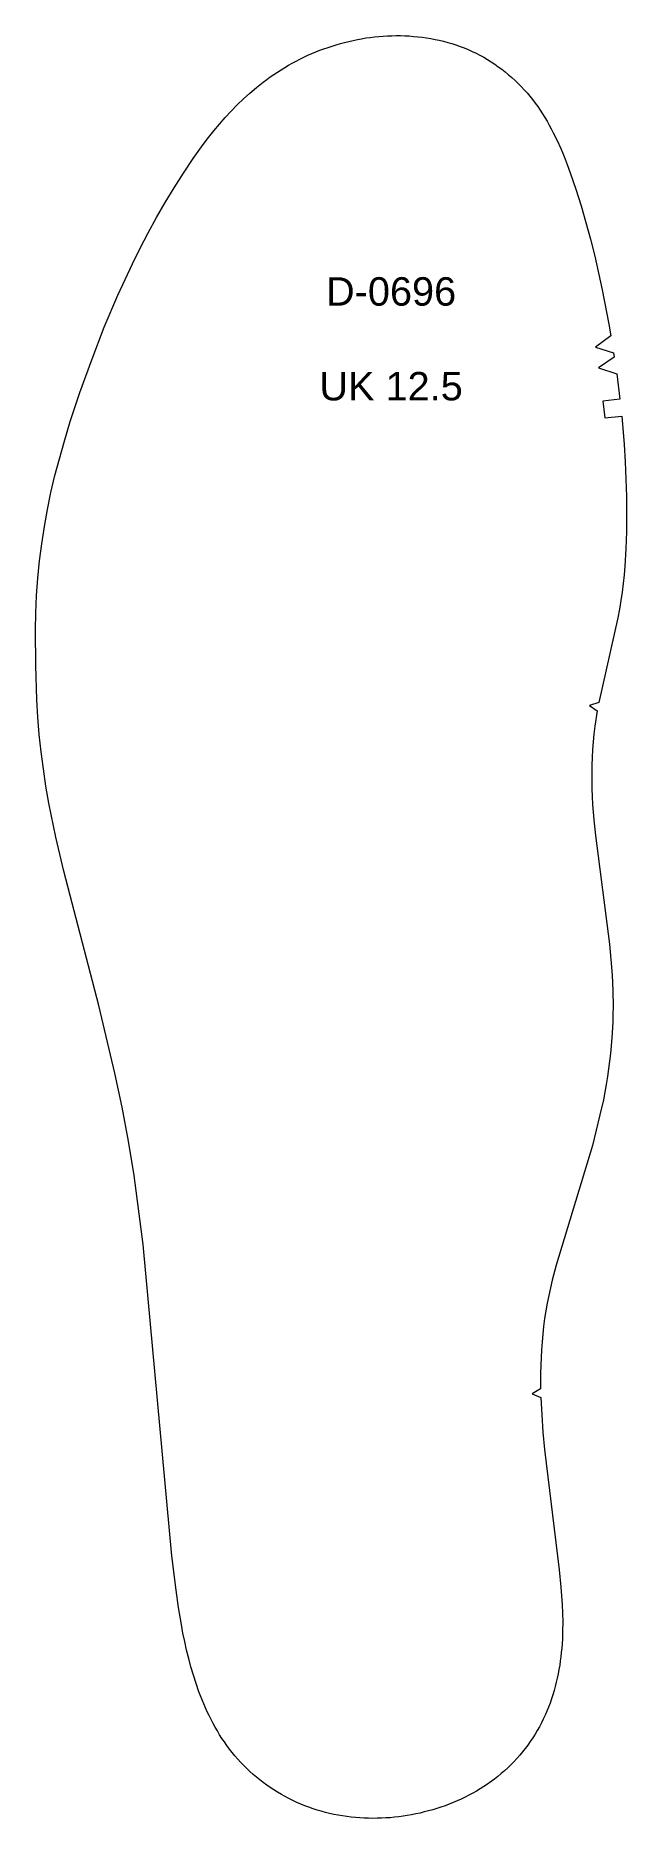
# Model space of a CAD drawing. Header units: millimetres. Extents: x -700 to 1195, y 156 to 469.
# Drawn here: x -699.5 to -595.6, y 155.5 to 469.2 of the extents above; entities that cross this region are included whole.
import ezdxf

# ---------------------------------------------------------------- set-up
doc = ezdxf.new("R2010")
doc.units = ezdxf.units.MM
doc.layers.add('___H_1', color=18, linetype='Continuous', true_color=0x000000)
doc.layers.add('DEFAULT', color=7, linetype='Continuous', true_color=0xffffff)
doc.styles.add('Arial Regular', font='arial.ttf')

msp = doc.modelspace()

# ---------------------------------------------------------------- texts
at = {"layer": '___H_1', "color": 3, "true_color": 0x00ff00, "insert": (-637, 435), "char_height": 5, "width": 58.6413, "attachment_point": 2, "style": 'Arial Regular'}
msp.add_mtext('\\P{\\fArial;D-0696}\\P\\P{\\fArial;UK 12.5}', dxfattribs=at)

# ---------------------------------------------------------------- linework, layer by layer
at = {"layer": 'DEFAULT', "color": 18, "lineweight": 5, "true_color": 0x000000}
msp.add_lwpolyline([(-598.3, 416.33), (-601.02, 414.38), (-597.83, 413.36), (-597.72, 412.62), (-600.47, 410.71), (-597.29, 409.65), (-596.73, 405.19), (-599.71, 404.85), (-599.4, 401.92), (-596.42, 402.2), (-595.99, 397.22), (-595.8, 394.17), (-595.67, 391.11), (-595.6, 388.06), (-595.6, 381.94), (-595.69, 378.89), (-595.87, 375.84), (-595.99, 374.31), (-596.14, 372.79), (-596.33, 371.28), (-596.55, 369.77), (-596.81, 368.26), (-597.1, 366.76), (-600.45, 351.85), (-602.07, 351.32), (-600.72, 350.37), (-601.13, 347.65), (-601.3, 346.29), (-601.45, 344.92), (-601.56, 343.55), (-601.63, 342.17), (-601.67, 340.8), (-601.69, 339.42), (-601.66, 336.67), (-601.61, 335.29), (-601.54, 333.92), (-601.32, 331.18), (-601.04, 328.44), (-598.56, 309.33), (-598.3, 306.59), (-598.1, 303.85), (-597.98, 301.1), (-597.94, 298.34), (-597.95, 296.97), (-597.99, 295.59), (-598.14, 292.84), (-598.38, 290.1), (-598.71, 287.37), (-598.91, 286.01), (-599.13, 284.65), (-599.64, 281.95), (-600.24, 279.26), (-600.88, 276.58), (-601.58, 273.92), (-607.95, 252.84), (-608.64, 250.18), (-609.25, 247.49), (-609.52, 246.14), (-609.76, 244.79), (-609.98, 243.43), (-610.16, 242.07), (-610.32, 240.7), (-610.44, 239.33), (-610.54, 237.96), (-610.61, 236.58), (-610.68, 233.83), (-610.69, 231.08), (-612.17, 230.19), (-610.65, 229.58), (-610.27, 223.48), (-609.99, 220.43), (-607.4, 199.2), (-607.1, 196.16), (-606.89, 193.11), (-606.83, 191.58), (-606.8, 190.05), (-606.81, 188.52), (-606.86, 187), (-606.97, 185.47), (-607.04, 184.71), (-607.12, 183.95), (-607.22, 183.2), (-607.33, 182.44), (-607.46, 181.69), (-607.6, 180.94), (-607.75, 180.19), (-607.92, 179.44), (-608.11, 178.7), (-608.31, 177.97), (-608.53, 177.24), (-608.77, 176.51), (-609.02, 175.79), (-609.29, 175.08), (-609.58, 174.37), (-609.88, 173.67), (-610.21, 172.98), (-610.55, 172.29), (-610.9, 171.62), (-611.28, 170.95), (-611.67, 170.3), (-612.08, 169.65), (-612.5, 169.02), (-612.94, 168.4), (-613.4, 167.78), (-613.87, 167.18), (-614.36, 166.6), (-614.87, 166.02), (-615.39, 165.47), (-615.92, 164.92), (-616.47, 164.39), (-617.03, 163.87), (-617.61, 163.37), (-618.2, 162.89), (-618.8, 162.42), (-619.41, 161.96), (-620.04, 161.52), (-620.67, 161.1), (-621.32, 160.69), (-621.97, 160.3), (-622.64, 159.92), (-623.31, 159.56), (-623.99, 159.22), (-624.68, 158.89), (-625.38, 158.58), (-626.08, 158.28), (-626.79, 157.99), (-627.51, 157.73), (-628.23, 157.47), (-628.95, 157.24), (-629.68, 157.01), (-630.42, 156.81), (-631.16, 156.62), (-631.9, 156.44), (-632.65, 156.28), (-633.4, 156.13), (-634.15, 156), (-634.9, 155.88), (-635.66, 155.78), (-636.42, 155.69), (-637.18, 155.62), (-637.94, 155.57), (-638.7, 155.53), (-639.47, 155.51), (-640.23, 155.5), (-640.99, 155.51), (-641.76, 155.54), (-642.52, 155.58), (-643.28, 155.64), (-644.04, 155.72), (-644.8, 155.81), (-645.56, 155.93), (-646.31, 156.05), (-647.06, 156.2), (-647.81, 156.37), (-648.55, 156.55), (-649.28, 156.75), (-650.02, 156.97), (-650.74, 157.2), (-651.47, 157.45), (-652.18, 157.72), (-652.89, 158.01), (-653.59, 158.31), (-654.28, 158.64), (-654.97, 158.97), (-655.64, 159.33), (-656.31, 159.7), (-656.97, 160.09), (-657.61, 160.49), (-658.25, 160.91), (-658.88, 161.35), (-659.5, 161.8), (-660.1, 162.27), (-660.69, 162.75), (-661.28, 163.24), (-661.85, 163.76), (-662.4, 164.28), (-662.94, 164.82), (-663.47, 165.37), (-663.99, 165.93), (-664.49, 166.51), (-664.97, 167.1), (-665.44, 167.7), (-665.89, 168.32), (-666.33, 168.94), (-666.76, 169.58), (-667.17, 170.22), (-667.56, 170.88), (-667.94, 171.54), (-668.31, 172.21), (-668.67, 172.89), (-669.01, 173.57), (-669.34, 174.26), (-669.66, 174.95), (-670.26, 176.36), (-670.81, 177.78), (-671.32, 179.22), (-671.78, 180.68), (-672.21, 182.15), (-672.61, 183.62), (-672.98, 185.11), (-673.32, 186.59), (-673.63, 188.09), (-673.91, 189.59), (-674.41, 192.61), (-674.84, 195.63), (-675.57, 201.7), (-680.63, 256.48), (-682.23, 268.6), (-683.22, 274.64), (-684.33, 280.65), (-685.59, 286.63), (-688.41, 298.52), (-694.6, 322.18), (-695.99, 328.13), (-697.2, 334.12), (-697.73, 337.13), (-698.19, 340.15), (-698.59, 343.18), (-698.91, 346.22), (-699.15, 349.27), (-699.32, 352.32), (-699.52, 358.43), (-699.55, 364.54), (-699.5, 367.6), (-699.38, 370.65), (-699.17, 373.7), (-698.86, 376.74), (-698.48, 379.78), (-698.02, 382.8), (-697.48, 385.81), (-696.86, 388.8), (-696.16, 391.77), (-695.38, 394.73), (-694.55, 397.67), (-693.45, 401.29), (-691.76, 406.41), (-689.69, 412.16), (-687.48, 417.85), (-685.08, 423.48), (-682.51, 429.02), (-681.15, 431.76), (-679.73, 434.47), (-678.26, 437.15), (-676.73, 439.79), (-675.15, 442.41), (-673.51, 444.99), (-671.82, 447.53), (-670.05, 450.02), (-669.13, 451.24), (-668.18, 452.44), (-667.21, 453.62), (-666.2, 454.77), (-665.17, 455.9), (-664.1, 456.99), (-663, 458.05), (-661.86, 459.07), (-660.7, 460.06), (-659.5, 461.01), (-658.89, 461.47), (-658.27, 461.91), (-657.64, 462.35), (-657, 462.77), (-656.36, 463.18), (-655.71, 463.58), (-655.05, 463.97), (-654.38, 464.34), (-653.71, 464.7), (-653.03, 465.05), (-652.34, 465.38), (-651.65, 465.71), (-650.95, 466.01), (-650.24, 466.31), (-649.53, 466.59), (-648.82, 466.86), (-648.1, 467.11), (-647.37, 467.35), (-646.64, 467.58), (-645.91, 467.79), (-645.17, 467.99), (-644.43, 468.17), (-643.68, 468.34), (-642.93, 468.5), (-642.18, 468.64), (-641.43, 468.76), (-640.67, 468.87), (-639.91, 468.96), (-639.15, 469.03), (-638.39, 469.09), (-637.63, 469.13), (-636.87, 469.16), (-636.1, 469.17), (-635.34, 469.17), (-634.57, 469.14), (-633.81, 469.11), (-633.05, 469.05), (-632.29, 468.98), (-631.53, 468.89), (-630.77, 468.79), (-630.02, 468.67), (-629.27, 468.52), (-628.52, 468.37), (-627.78, 468.19), (-627.04, 467.99), (-626.31, 467.78), (-625.58, 467.54), (-624.86, 467.29), (-624.14, 467.01), (-623.44, 466.72), (-622.74, 466.41), (-622.05, 466.08), (-621.37, 465.73), (-620.7, 465.36), (-620.04, 464.98), (-619.4, 464.57), (-618.76, 464.15), (-618.13, 463.71), (-617.52, 463.26), (-616.91, 462.79), (-616.32, 462.3), (-615.75, 461.8), (-615.18, 461.29), (-614.63, 460.76), (-614.09, 460.21), (-613.57, 459.66), (-613.06, 459.09), (-612.57, 458.5), (-612.09, 457.91), (-611.63, 457.3), (-611.19, 456.68), (-610.75, 456.05), (-610.34, 455.41), (-609.93, 454.76), (-609.54, 454.1), (-609.16, 453.44), (-608.8, 452.77), (-608.45, 452.09), (-607.78, 450.71), (-607.15, 449.32), (-606.56, 447.91), (-606.01, 446.49), (-605.48, 445.05), (-604.49, 442.16), (-603.57, 439.25), (-602.71, 436.31), (-601.91, 433.36), (-601.16, 430.4), (-599.83, 424.44), (-598.66, 418.43)], close=True, dxfattribs=at)

msp.set_redraw_order([(e.dxf.handle, doc.entitydb.next_handle()) for e in msp.query("TEXT MTEXT ATTDEF DIMENSION ARC_DIMENSION")])  # texts and dimensions are drawn at this point

doc.saveas('drawing.dxf')
